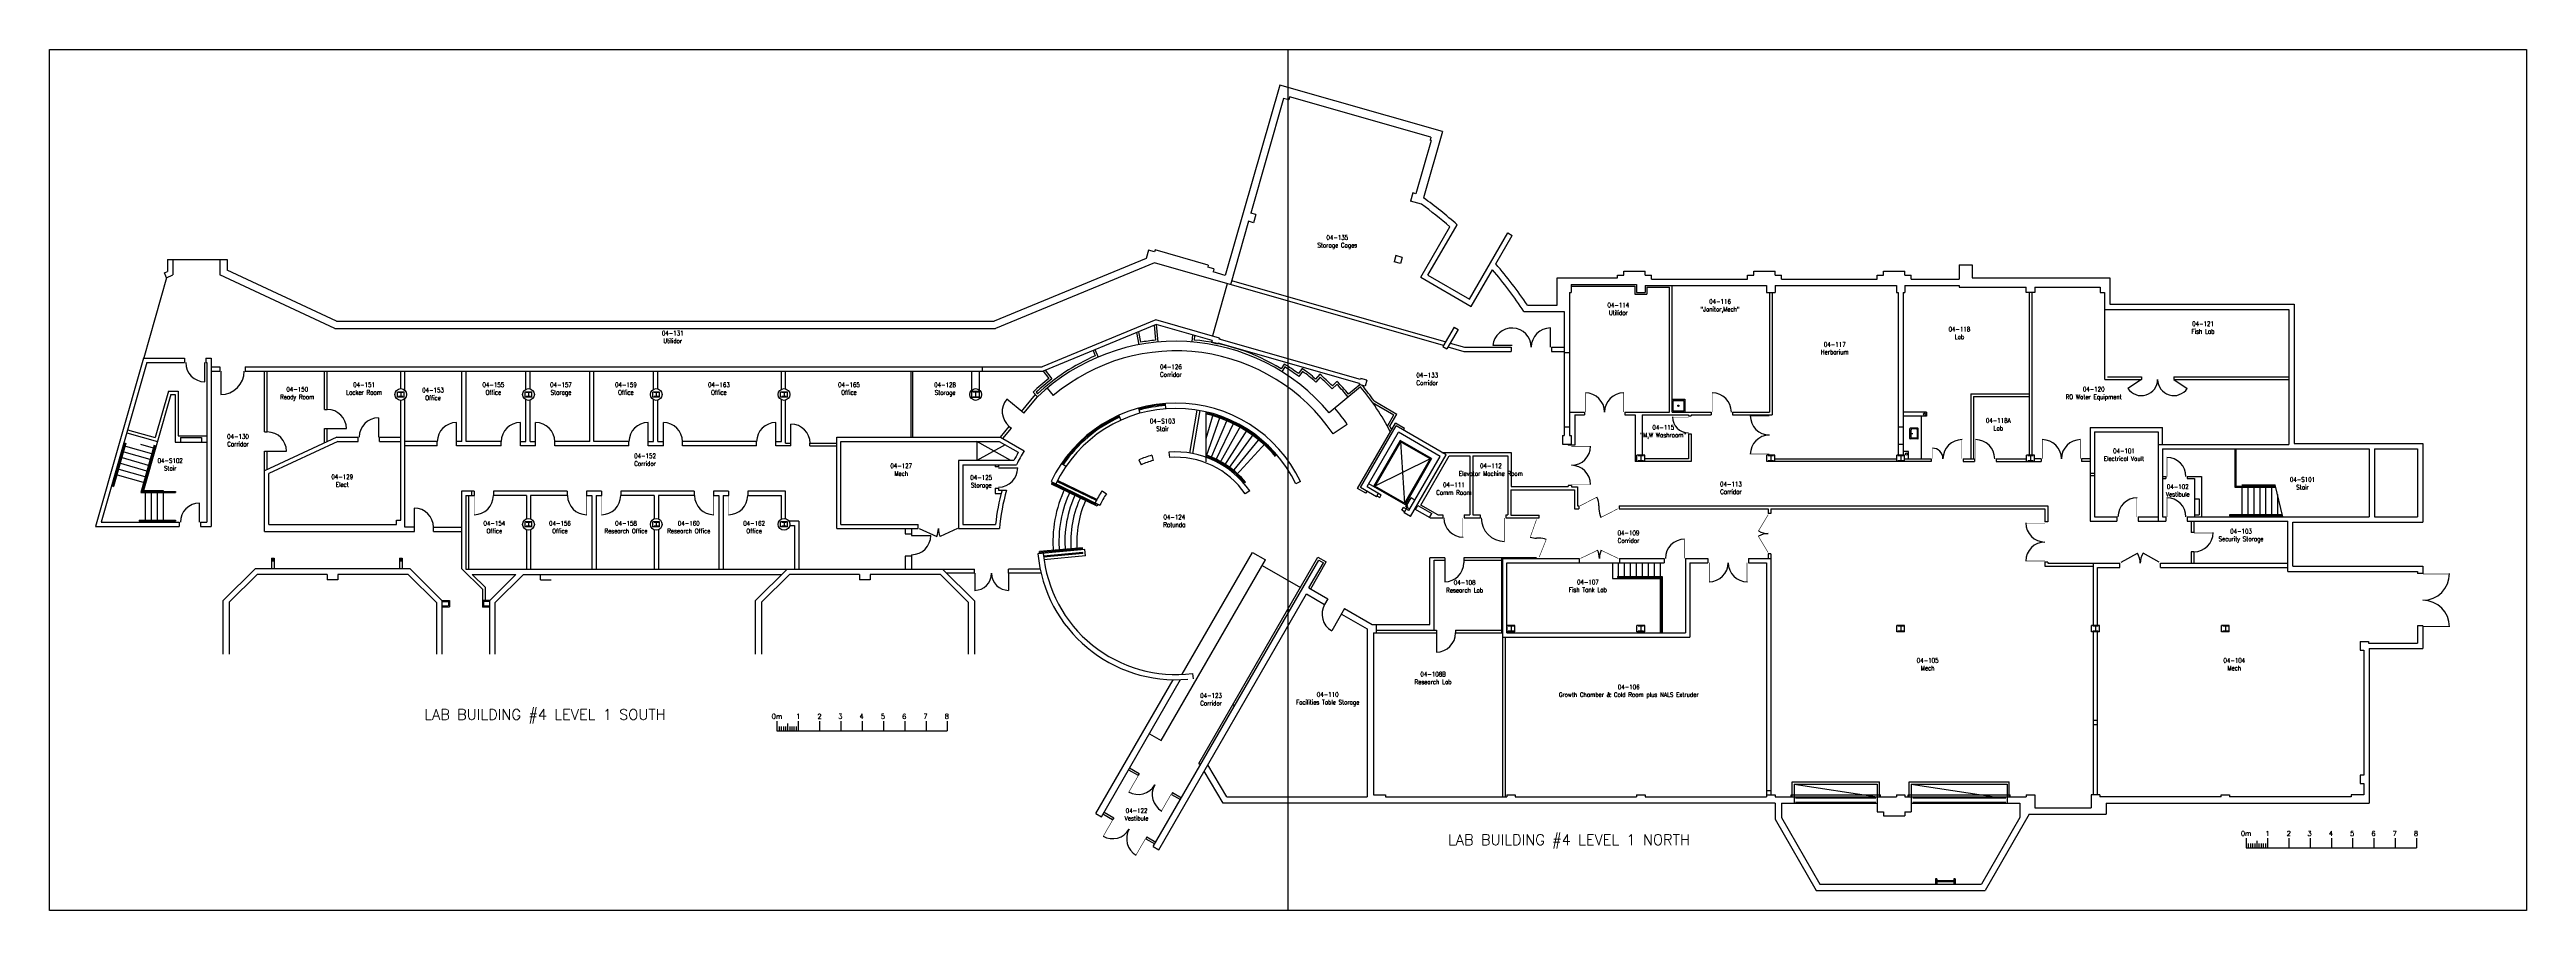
# Model space of a CAD drawing. Extents: x 11182 to 734459, y -1391328 to 152085.
# Drawn here: x 80175 to 196499, y -151485 to -111038 of the extents above; entities that cross this region are included whole.
import ezdxf
from ezdxf.enums import TextEntityAlignment as Align

# ---------------------------------------------------------------- set-up
doc = ezdxf.new("R2010")
doc.units = 0
doc.header["$LTSCALE"] = 500
doc.header["$MEASUREMENT"] = 0
doc.layers.get('0').update_dxf_attribs({"linetype": 'CONTINUOUS'})
doc.layers.add('0_Defpoints', color=106, linetype='CONTINUOUS', plot=False)
for name, color, linetype in [('0_room_data', 7, 'CONTINUOUS'), ('0_text', 7, 'CONTINUOUS'), ('1_Wall_Exist', 251, 'CONTINUOUS'), ('3_Text', 7, 'CONTINUOUS')]:
    doc.layers.add(name, color=color, linetype=linetype)
doc.styles.add('1_200', font='simplex.shx', dxfattribs={"width": 0.75, "height": 460})
doc.styles.get("Standard").update_dxf_attribs({"font": 'ROMANS', "height": 200})

# ---------------------------------------------------------------- blocks, each defined once
blk = doc.blocks.new('room_data')
at = {"layer": '3_Text', "style": '1_200', "width": 0.75}
for tag, p in [('ROOMNUM', (0, 0)), ('ROOMUSE', (0, -575))]:
    blk.add_attdef(tag, text='', height=345, dxfattribs=at).set_placement(p, align=Align.MIDDLE_CENTER)

msp = doc.modelspace()

# ---------------------------------------------------------------- linework, layer by layer
for p, q in [((114337, -142592), (114337, -143038)), ((114337, -143038), (122337, -143038)), ((114437, -142838), (114437, -143038)), ((114537, -142838), (114537, -143038)), ((114637, -142838), (114637, -143038)), ((114737, -142838), (114737, -143038)), ((114837, -142706), (114837, -143038)), ((114937, -142838), (114937, -143038)), ((115037, -142838), (115037, -143038)), ((115137, -142838), (115137, -143038)), ((115237, -142838), (115237, -143038)), ((115337, -142592), (115337, -143038)), ((116337, -142592), (116337, -143038)), ((117337, -142592), (117337, -143038)), ((118337, -142592), (118337, -143038)), ((119337, -142592), (119337, -143038)), ((120337, -142592), (120337, -143038)), ((121337, -142592), (121337, -143038)), ((122337, -142592), (122337, -143038)), ((183337, -148092), (183337, -148538)), ((183337, -148538), (191337, -148538)), ((183437, -148338), (183437, -148538)), ((183537, -148338), (183537, -148538)), ((183637, -148338), (183637, -148538)), ((183737, -148338), (183737, -148538)), ((183837, -148206), (183837, -148538)), ((183937, -148338), (183937, -148538)), ((184037, -148338), (184037, -148538)), ((184137, -148338), (184137, -148538)), ((184237, -148338), (184237, -148538)), ((184337, -148092), (184337, -148538)), ((185337, -148092), (185337, -148538)), ((186337, -148092), (186337, -148538)), ((187337, -148092), (187337, -148538)), ((188337, -148092), (188337, -148538)), ((189337, -148092), (189337, -148538)), ((190337, -148092), (190337, -148538)), ((191337, -148092), (191337, -148538))]:
    msp.add_line(p, q)
at = {"layer": '0_Defpoints'}
msp.add_line((80175, -111038), (196499, -111038), dxfattribs=at)
for points in [[(196499, -151485), (80175, -151485), (80175, -111038)], [(138337, -111038), (138337, -151485)], [(196499, -111038), (196499, -151485)]]:
    msp.add_lwpolyline(points, dxfattribs=at)
at = {"layer": '1_Wall_Exist'}
for p, q in [((137948, -112711), (135391, -121653)), ((145592, -114896), (137948, -112711)), ((138133, -113336), (136594, -118720)), ((138373, -113405), (138133, -113336)), ((138415, -113260), (138373, -113405)), ((145049, -115157), (138415, -113260)), ((145592, -114896), (144702, -118006)), ((145049, -115157), (145008, -115301)), ((145056, -115315), (144341, -117815)), ((145056, -115315), (145008, -115301)), ((144197, -117774), (144087, -118158)), ((144604, -118306), (144087, -118158)), ((144341, -117815), (144197, -117774)), ((136484, -119105), (135632, -122085)), ((136724, -119173), (136484, -119105)), ((136834, -118789), (136594, -118720)), ((136834, -118789), (136724, -119173)), ((144568, -121734), (145935, -119367)), ((144910, -121643), (146280, -119270)), ((146855, -122766), (148655, -119648)), ((148099, -121111), (148872, -119773)), ((148655, -119648), (148872, -119773)), ((85719, -120899), (85719, -121463)), ((85719, -120899), (88519, -120899)), ((85969, -120899), (85969, -121622)), ((88169, -120899), (88169, -121622)), ((88519, -120899), (88519, -121399)), ((131669, -120848), (124533, -123795)), ((131779, -120464), (131669, -120848)), ((132068, -120546), (131779, -120464)), ((132095, -120450), (132068, -120546)), ((134595, -121165), (132095, -120450)), ((143407, -120720), (143324, -121008)), ((143695, -120802), (143407, -120720)), ((143695, -120802), (143613, -121091)), ((85675, -121759), (84601, -125515)), ((85569, -121532), (85719, -121463)), ((85675, -121759), (85569, -121532)), ((85675, -121759), (85969, -121622)), ((93580, -124145), (88169, -121622)), ((93658, -123795), (88519, -121399)), ((132062, -121065), (124603, -124145)), ((145641, -124947), (132062, -121065)), ((134595, -121165), (134567, -121261)), ((134856, -121343), (134567, -121261)), ((135488, -122044), (134787, -124496)), ((134856, -121343), (134815, -121488)), ((135391, -121653), (134815, -121488)), ((135687, -121893), (145744, -124768)), ((143613, -121091), (143324, -121008)), ((144568, -121734), (146947, -123107)), ((144910, -121643), (146855, -122766)), ((146947, -123107), (147940, -121386)), ((150985, -121770), (153810, -121770)), ((150985, -123045), (150985, -121770)), ((151635, -122070), (151635, -122445)), ((151635, -122070), (154710, -122070)), ((153810, -121645), (154110, -121645)), ((153810, -121770), (153810, -121645)), ((154110, -121445), (155110, -121445)), ((154110, -121645), (154110, -121445)), ((154710, -122070), (154710, -122445)), ((155110, -121645), (155110, -121445)), ((155110, -121645), (155410, -121645)), ((155110, -122120), (160810, -122120)), ((155110, -122120), (155110, -122445)), ((155410, -121820), (155410, -121645)), ((155410, -121820), (159910, -121820)), ((156372, -128071), (156372, -122120)), ((159910, -121820), (159910, -121645)), ((159910, -121645), (160210, -121645)), ((160210, -121645), (160210, -121445)), ((160210, -121445), (161210, -121445)), ((160810, -122120), (160810, -122445)), ((161210, -121645), (161210, -121445)), ((161210, -121645), (161510, -121645)), ((161210, -122120), (161210, -122445)), ((161210, -122120), (166910, -122120)), ((161510, -121820), (161510, -121645)), ((161510, -121820), (166010, -121820)), ((166010, -121820), (166010, -121645)), ((166010, -121645), (166310, -121645)), ((166310, -121645), (166310, -121445)), ((166310, -121445), (167310, -121445)), ((166910, -122120), (166910, -122445)), ((167310, -121645), (167310, -121445)), ((167310, -121645), (167610, -121645)), ((167310, -122120), (169860, -122120)), ((167310, -122120), (167310, -122445)), ((167610, -121820), (167610, -121645)), ((167610, -121820), (169860, -121820)), ((169860, -121145), (170460, -121145)), ((169860, -121145), (169860, -121820)), ((169860, -122120), (169860, -122195)), ((170460, -121145), (170460, -121770)), ((170460, -121770), (176935, -121770)), ((176935, -121770), (176935, -122995)), ((149579, -123045), (150985, -123045)), ((151560, -122445), (151635, -122445)), ((151560, -122445), (151560, -129170)), ((151635, -122150), (154630, -122150)), ((154630, -122150), (154630, -122525)), ((154630, -122525), (155190, -122525)), ((154710, -122445), (155110, -122445)), ((155190, -122200), (156248, -122200)), ((155190, -122200), (155190, -122525)), ((156248, -128071), (156248, -122200)), ((160810, -122445), (161210, -122445)), ((160948, -122445), (160948, -128071)), ((161072, -122445), (161072, -128195)), ((166910, -122445), (166985, -122445)), ((166985, -122445), (166985, -130102)), ((167235, -122445), (167310, -122445)), ((167235, -122445), (167235, -130102)), ((169860, -122195), (173010, -122195)), ((173010, -122445), (173010, -122195)), ((173410, -122445), (173010, -122445)), ((173148, -122445), (173148, -130102)), ((173272, -122445), (173272, -130102)), ((173410, -122195), (176485, -122195)), ((173410, -122195), (173410, -122445)), ((176485, -122195), (176485, -122445)), ((176485, -122445), (176685, -122445)), ((176685, -122445), (176685, -123245)), ((176685, -123245), (185335, -123245)), ((176699, -126535), (176699, -123245)), ((176935, -122995), (185585, -122995)), ((185335, -123245), (185335, -129595)), ((185585, -122995), (185585, -129545)), ((93580, -124145), (124603, -124145)), ((93658, -123795), (124533, -123795)), ((132137, -123739), (126794, -125945)), ((132149, -123950), (126833, -126145)), ((131225, -124332), (131333, -124907)), ((131319, -124293), (131413, -124791)), ((132052, -123990), (132116, -124693)), ((135123, -124592), (132137, -123739)), ((132149, -123950), (132224, -124783)), ((134780, -124702), (132149, -123950)), ((133852, -124437), (133824, -124776)), ((133950, -124465), (133932, -124685)), ((146139, -124084), (145614, -124994)), ((146322, -124190), (145797, -125099)), ((146139, -124084), (146322, -124190)), ((149418, -123345), (151310, -123345)), ((150660, -125020), (150660, -124120)), ((151310, -123345), (151310, -129170)), ((84593, -125545), (82333, -133449)), ((84593, -125545), (86518, -125545)), ((86518, -125545), (86518, -125745)), ((87518, -125545), (87768, -125545)), ((87518, -125545), (87518, -125745)), ((87768, -125545), (87768, -133449)), ((129180, -125177), (129287, -125430)), ((129272, -125138), (129418, -125483)), ((134780, -124702), (134752, -124798)), ((135041, -124881), (134752, -124798)), ((135054, -124832), (135041, -124881)), ((141689, -126729), (135054, -124832)), ((135123, -124592), (135109, -124640)), ((141744, -126537), (135109, -124640)), ((145614, -124994), (145797, -125099)), ((145850, -125006), (146597, -125220)), ((145953, -124828), (146625, -125020)), ((146597, -125220), (148810, -125220)), ((146625, -125020), (148810, -125020)), ((148866, -124948), (147966, -124948)), ((148810, -125020), (148810, -125220)), ((150710, -125020), (151310, -125020)), ((150710, -125020), (150710, -125220)), ((150710, -125220), (151310, -125220)), ((151301, -125270), (151560, -125270)), ((84744, -125745), (82598, -133249)), ((84744, -125745), (86518, -125745)), ((87455, -125745), (87455, -126645)), ((87518, -125745), (87568, -125745)), ((87568, -125745), (87568, -133249)), ((87768, -125945), (88168, -125945)), ((87768, -126145), (88168, -126145)), ((88168, -125945), (88168, -126145)), ((88218, -126145), (88218, -127245)), ((89368, -125945), (126794, -125945)), ((89368, -125945), (89368, -126145)), ((89368, -126145), (126833, -126145)), ((90268, -129005), (90268, -126145)), ((90403, -129005), (90403, -126145)), ((93083, -127945), (93083, -126145)), ((93218, -127945), (93218, -126145)), ((96668, -126970), (96668, -126145)), ((96868, -127056), (96868, -126145)), ((99543, -129460), (99543, -126145)), ((99743, -129460), (99743, -126145)), ((102543, -127000), (102543, -126145)), ((102743, -126981), (102743, -126145)), ((105543, -129460), (105543, -126145)), ((105743, -129460), (105743, -126145)), ((108543, -127000), (108543, -126145)), ((108743, -126981), (108743, -126145)), ((114543, -127000), (114543, -126145)), ((114743, -126981), (114743, -126145)), ((120628, -126145), (120628, -129245)), ((120708, -126145), (120708, -129245)), ((123484, -127388), (123484, -126145)), ((123852, -127388), (123852, -126145)), ((123968, -125945), (123968, -126145)), ((126833, -126145), (127105, -126494)), ((126929, -126106), (127246, -126512)), ((138156, -125813), (138017, -126036)), ((138189, -125950), (138049, -126173)), ((139004, -126019), (138825, -126260)), ((139025, -126159), (138846, -126399)), ((139832, -126294), (139634, -126519)), ((139841, -126434), (139643, -126660)), ((140634, -126773), (140419, -126983)), ((140635, -126632), (140420, -126842)), ((141703, -126785), (141180, -127223)), ((141689, -126729), (141675, -126777)), ((141963, -126860), (141675, -126777)), ((141757, -126489), (141744, -126537)), ((142046, -126571), (141757, -126489)), ((142046, -126571), (141963, -126860)), ((176699, -126535), (178413, -126535)), ((176816, -126417), (178413, -126417)), ((178413, -126535), (177779, -126957)), ((178413, -126417), (178413, -126535)), ((179937, -126417), (185335, -126417)), ((179937, -126417), (179937, -126535)), ((179937, -126535), (185335, -126535)), ((179937, -126535), (180572, -126957)), ((85875, -127245), (84587, -131749)), ((85760, -127093), (85139, -129267)), ((85760, -127093), (86220, -127093)), ((85875, -127245), (86068, -127245)), ((86068, -127245), (86068, -129485)), ((86220, -127093), (86220, -129185)), ((93083, -127945), (93218, -127945)), ((96827, -127127), (96509, -127127)), ((96509, -127363), (96509, -127127)), ((96827, -127363), (96509, -127363)), ((96770, -127143), (96566, -127143)), ((96770, -127153), (96566, -127153)), ((96770, -127337), (96566, -127337)), ((96770, -127347), (96566, -127347)), ((96668, -127143), (96668, -127347)), ((96668, -133145), (96668, -127520)), ((96827, -127363), (96827, -127127)), ((96868, -133483), (96868, -127434)), ((102509, -127363), (102509, -127127)), ((102827, -127127), (102509, -127127)), ((102827, -127363), (102509, -127363)), ((102543, -129460), (102543, -127490)), ((102770, -127143), (102566, -127143)), ((102770, -127153), (102566, -127153)), ((102770, -127337), (102566, -127337)), ((102770, -127347), (102566, -127347)), ((102668, -127143), (102668, -127347)), ((102743, -129460), (102743, -127510)), ((102827, -127363), (102827, -127127)), ((108827, -127127), (108509, -127127)), ((108509, -127363), (108509, -127127)), ((108827, -127363), (108509, -127363)), ((108543, -129460), (108543, -127490)), ((108770, -127143), (108566, -127143)), ((108770, -127153), (108566, -127153)), ((108770, -127337), (108566, -127337)), ((108770, -127347), (108566, -127347)), ((108668, -127143), (108668, -127347)), ((108743, -129460), (108743, -127510)), ((108827, -127363), (108827, -127127)), ((114827, -127127), (114509, -127127)), ((114509, -127363), (114509, -127127)), ((114827, -127363), (114509, -127363)), ((114543, -129460), (114543, -127490)), ((114770, -127143), (114566, -127143)), ((114770, -127153), (114566, -127153)), ((114770, -127337), (114566, -127337)), ((114770, -127347), (114566, -127347)), ((114668, -127143), (114668, -127347)), ((114743, -129535), (114743, -127510)), ((114827, -127363), (114827, -127127)), ((123852, -127102), (123484, -127102)), ((123852, -127388), (123484, -127388)), ((123795, -127118), (123541, -127118)), ((123795, -127128), (123541, -127128)), ((123795, -127362), (123541, -127362)), ((123795, -127372), (123541, -127372)), ((123668, -127118), (123668, -127372)), ((125931, -128128), (125126, -127463)), ((125827, -128042), (126481, -127251)), ((125931, -128128), (126574, -127349)), ((126367, -127132), (126574, -127349)), ((126509, -127135), (126578, -127208)), ((127026, -126944), (127315, -127289)), ((131318, -127885), (131385, -128126)), ((132572, -127664), (132591, -127913)), ((141742, -126883), (140276, -128111)), ((142311, -127622), (143312, -128199)), ((142380, -127546), (143448, -128163)), ((156372, -127471), (156972, -127471)), ((156422, -127521), (156922, -127521)), ((156422, -128021), (156422, -127521)), ((156922, -127521), (156922, -128021)), ((156972, -127471), (156972, -128071)), ((170403, -127214), (173148, -127214)), ((170403, -127214), (170403, -130264)), ((170533, -127344), (173148, -127344)), ((170533, -127344), (170533, -130264)), ((83801, -129043), (85243, -129455)), ((83843, -128897), (85139, -129267)), ((90268, -129005), (90403, -129005)), ((93083, -129518), (93083, -128845)), ((93083, -128845), (94118, -128845)), ((93218, -129455), (93218, -128845)), ((95618, -128345), (95618, -129245)), ((99286, -129660), (99286, -128560)), ((102286, -129660), (102286, -128560)), ((103001, -129660), (103001, -128560)), ((108286, -129660), (108286, -128560)), ((109001, -129660), (109001, -128560)), ((114283, -129660), (114283, -128560)), ((114993, -129660), (114993, -128635)), ((124833, -129247), (125248, -128744)), ((124952, -129315), (125352, -128830)), ((125248, -128744), (125352, -128830)), ((130385, -128225), (130488, -128452)), ((134054, -127973), (133706, -129994)), ((134203, -127999), (133855, -130020)), ((134477, -128056), (134472, -130400)), ((135158, -128255), (134473, -130187)), ((134820, -128146), (134474, -129330)), ((135489, -128383), (134695, -130273)), ((135813, -128530), (134912, -130372)), ((136127, -128695), (135124, -130483)), ((136432, -128877), (135328, -130605)), ((136725, -129077), (135526, -130739)), ((141121, -128649), (140460, -129100)), ((141604, -131656), (143378, -128584)), ((141743, -131619), (143416, -128721)), ((142060, -131571), (143533, -129020)), ((143003, -128733), (143312, -128199)), ((143118, -128735), (143448, -128163)), ((143815, -128836), (143378, -128584)), ((145763, -130076), (143416, -128721)), ((145490, -130150), (143533, -129020)), ((143765, -128922), (143815, -128836)), ((151310, -128770), (151560, -128770)), ((151560, -128071), (152254, -128071)), ((151814, -128195), (151814, -129620)), ((151814, -128195), (152254, -128195)), ((152254, -128071), (152254, -128195)), ((154154, -128071), (156248, -128071)), ((154154, -128071), (154154, -128195)), ((154154, -128195), (154648, -128195)), ((154648, -128195), (154648, -130388)), ((154972, -128195), (157148, -128195)), ((154972, -128195), (154972, -130102)), ((156372, -128071), (158210, -128071)), ((156922, -128021), (156422, -128021)), ((157148, -128195), (157148, -128245)), ((157148, -128245), (157272, -128245)), ((157148, -129095), (157148, -130264)), ((157148, -129095), (157272, -129095)), ((157272, -128195), (158210, -128195)), ((157272, -128195), (157272, -128245)), ((157272, -129095), (157272, -130388)), ((158210, -128071), (158210, -128195)), ((159210, -128071), (160948, -128071)), ((159210, -128071), (159210, -128195)), ((159210, -128195), (161072, -128195)), ((166985, -128770), (167235, -128770)), ((168327, -128072), (167235, -128072)), ((168327, -128256), (167235, -128256)), ((167535, -129312), (167535, -128852)), ((167915, -128832), (167555, -128832)), ((167600, -129267), (167600, -128897)), ((167850, -128862), (167635, -128862)), ((167645, -129082), (167685, -129082)), ((167665, -129102), (167665, -129062)), ((167905, -129247), (167905, -128917)), ((167935, -129312), (167935, -128852)), ((168085, -130264), (168085, -128256)), ((168327, -128072), (168327, -128256)), ((176010, -128795), (176010, -133195)), ((176010, -128795), (179410, -128795)), ((176210, -128995), (179210, -128995)), ((176210, -128995), (176210, -132995)), ((179210, -128995), (179210, -133195)), ((179410, -129595), (179410, -128795)), ((83717, -129517), (83134, -131555)), ((83765, -129531), (83183, -131569)), ((83477, -130176), (84919, -130589)), ((83554, -129907), (84996, -130319)), ((83631, -129638), (85073, -130050)), ((84453, -129582), (85150, -129781)), ((85090, -129628), (84455, -131849)), ((85138, -129642), (84521, -131799)), ((86068, -129485), (87568, -129485)), ((86220, -129185), (87568, -129185)), ((86330, -129260), (86330, -129485)), ((86330, -129260), (87306, -129260)), ((87306, -129260), (87306, -129485)), ((93668, -129245), (90268, -130831)), ((90268, -130831), (90268, -129905)), ((90268, -129905), (91303, -129905)), ((90403, -130768), (90403, -129905)), ((93712, -129445), (90468, -130958)), ((93668, -129245), (94668, -129245)), ((93712, -129445), (94668, -129445)), ((94668, -129445), (94668, -129245)), ((95668, -129245), (96668, -129245)), ((95668, -129445), (95668, -129245)), ((95668, -129445), (96668, -129445)), ((98386, -129460), (96868, -129460)), ((98386, -129660), (96868, -129660)), ((98386, -129660), (98386, -129460)), ((99543, -129460), (99286, -129460)), ((101386, -129660), (99286, -129660)), ((101386, -129460), (99743, -129460)), ((101386, -129660), (101386, -129460)), ((102286, -129460), (102543, -129460)), ((103001, -129660), (102286, -129660)), ((102743, -129460), (103001, -129460)), ((105543, -129460), (103901, -129460)), ((103901, -129660), (103901, -129460)), ((107386, -129660), (103901, -129660)), ((107386, -129460), (105743, -129460)), ((107386, -129660), (107386, -129460)), ((108286, -129460), (108543, -129460)), ((109001, -129660), (108286, -129660)), ((108743, -129460), (109001, -129460)), ((113383, -129460), (109901, -129460)), ((109901, -129660), (109901, -129460)), ((113383, -129660), (109901, -129660)), ((113383, -129660), (113383, -129460)), ((114270, -129460), (114543, -129460)), ((114993, -129660), (114283, -129660)), ((114743, -129535), (114993, -129535)), ((115880, -129660), (115880, -129535)), ((115880, -129535), (117143, -129535)), ((115880, -129660), (117143, -129660)), ((117143, -129245), (124831, -129245)), ((117143, -133545), (117143, -129245)), ((117343, -129445), (124778, -129445)), ((117343, -133345), (117343, -129445)), ((123718, -129445), (123718, -130345)), ((125318, -130345), (123718, -129445)), ((125057, -129607), (123718, -130345)), ((124778, -129445), (125670, -129960)), ((124831, -129245), (125943, -129887)), ((131937, -130100), (132004, -130341)), ((132748, -129957), (132767, -130207)), ((137007, -129293), (135715, -130884)), ((137277, -129524), (135896, -131040)), ((137497, -129806), (137461, -129841)), ((143602, -129401), (142352, -131566)), ((143620, -129469), (142420, -131548)), ((145019, -130266), (142420, -131548)), ((145083, -130256), (143602, -129401)), ((145015, -130274), (143620, -129469)), ((143620, -129469), (143815, -132353)), ((145015, -130274), (143815, -132353)), ((145083, -130256), (143833, -132421)), ((144017, -132701), (145490, -130150)), ((144090, -132974), (145763, -130076)), ((144570, -132443), (145911, -130120)), ((145569, -129964), (148820, -129964)), ((145911, -130120), (146876, -130120)), ((146876, -130120), (146876, -132905)), ((147016, -130120), (148664, -130120)), ((147016, -130120), (147016, -132905)), ((148664, -130120), (148664, -132905)), ((148820, -129964), (148820, -131570)), ((151230, -129170), (151230, -129570)), ((151230, -129170), (151310, -129170)), ((151230, -129570), (151630, -129570)), ((151490, -129570), (151490, -129620)), ((151814, -129620), (151490, -129620)), ((151560, -129170), (151630, -129170)), ((151630, -129170), (151630, -129570)), ((155094, -130102), (154726, -130102)), ((154726, -130388), (154726, -130102)), ((155037, -130118), (154783, -130118)), ((155037, -130128), (154783, -130128)), ((154910, -130118), (154910, -130372)), ((155094, -130388), (155094, -130102)), ((157148, -130264), (155094, -130264)), ((160826, -130388), (160826, -130102)), ((161194, -130102), (160826, -130102)), ((161137, -130118), (160883, -130118)), ((161137, -130128), (160883, -130128)), ((161010, -130118), (161010, -130372)), ((161194, -130388), (161194, -130102)), ((161194, -130264), (166926, -130264)), ((166926, -130388), (166926, -130102)), ((167294, -130102), (166926, -130102)), ((167237, -130118), (166983, -130118)), ((167237, -130128), (166983, -130128)), ((166985, -129570), (167235, -129570)), ((167110, -130118), (167110, -130372)), ((167478, -129918), (167235, -129918)), ((167294, -130388), (167294, -130102)), ((167294, -130264), (168548, -130264)), ((167478, -130264), (167478, -129918)), ((167915, -129332), (167555, -129332)), ((167850, -129302), (167635, -129302)), ((168548, -130264), (168548, -130388)), ((170048, -130264), (170048, -130388)), ((170048, -130264), (170581, -130264)), ((170581, -130264), (170581, -130388)), ((171588, -130264), (173026, -130264)), ((171588, -130264), (171588, -130388)), ((173026, -130388), (173026, -130102)), ((173394, -130102), (173026, -130102)), ((173337, -130118), (173083, -130118)), ((173337, -130128), (173083, -130128)), ((173210, -130118), (173210, -130372)), ((173394, -130388), (173394, -130102)), ((173710, -130264), (173394, -130264)), ((173710, -130264), (173710, -130388)), ((175610, -130264), (175610, -130388)), ((176010, -130264), (175610, -130264)), ((179210, -129595), (185335, -129595)), ((179410, -129795), (179410, -132995)), ((179410, -129795), (189110, -129795)), ((182800, -129795), (182800, -131595)), ((182850, -129795), (182850, -131595)), ((185585, -129545), (191635, -129545)), ((189110, -129795), (189110, -132995)), ((189360, -129795), (191385, -129795)), ((189360, -129795), (189360, -132995)), ((191385, -129795), (191385, -132995)), ((191635, -129545), (191635, -133245)), ((83217, -131267), (83265, -131281)), ((83246, -130984), (84688, -131396)), ((83323, -130715), (84765, -131127)), ((83400, -130446), (84842, -130858)), ((90268, -133683), (90268, -130831)), ((90468, -133345), (90468, -130958)), ((125465, -130345), (122868, -130345)), ((122868, -130345), (122868, -133545)), ((123068, -130545), (123068, -133345)), ((123068, -130545), (125590, -130545)), ((124592, -130545), (124592, -130645)), ((124744, -130645), (124592, -130645)), ((124744, -130545), (124744, -130645)), ((124744, -130695), (125644, -130695)), ((127207, -131334), (129507, -132437)), ((129350, -132417), (127299, -131434)), ((129337, -132217), (127488, -131330)), ((129360, -132173), (127511, -131286)), ((127704, -130475), (127910, -130616)), ((131335, -130320), (131438, -130547)), ((136139, -131136), (136104, -131171)), ((136342, -131357), (136304, -131390)), ((138929, -131334), (138704, -131442)), ((143962, -132496), (142135, -131441)), ((157272, -130388), (154648, -130388)), ((155037, -130362), (154783, -130362)), ((155037, -130372), (154783, -130372)), ((168548, -130388), (160826, -130388)), ((161137, -130362), (160883, -130362)), ((161137, -130372), (160883, -130372)), ((167237, -130362), (166983, -130362)), ((167237, -130372), (166983, -130372)), ((170048, -130388), (170581, -130388)), ((171588, -130388), (173710, -130388)), ((173337, -130362), (173083, -130362)), ((173337, -130372), (173083, -130372)), ((176010, -130388), (175610, -130388)), ((176010, -130945), (176210, -130945)), ((176010, -131045), (176210, -131045)), ((179410, -131103), (179560, -131103)), ((179410, -131195), (179560, -131195)), ((179560, -131103), (179560, -131195)), ((180560, -131103), (181235, -131103)), ((180560, -131103), (180560, -131195)), ((180560, -131195), (180910, -131195)), ((180910, -131195), (180910, -132995)), ((181235, -131103), (181235, -132995)), ((83134, -131555), (83183, -131569)), ((84455, -131849), (86088, -131849)), ((84521, -131799), (86088, -131799)), ((84587, -131749), (85508, -131749)), ((84668, -131749), (84668, -133249)), ((84948, -131749), (84948, -133249)), ((85228, -131749), (85228, -133249)), ((85508, -131749), (85508, -133249)), ((85788, -131799), (85788, -131849)), ((86088, -131799), (86088, -131849)), ((87218, -133249), (87218, -132349)), ((97318, -133683), (97318, -132583)), ((100118, -131790), (99526, -131790)), ((99526, -131790), (99526, -135417)), ((99726, -131990), (99726, -135445)), ((99726, -131990), (100118, -131990)), ((99848, -131990), (99848, -135445)), ((99996, -131790), (99996, -131990)), ((100118, -131790), (100118, -131990)), ((104488, -131790), (101018, -131790)), ((101018, -131790), (101018, -131990)), ((102568, -131990), (101032, -131990)), ((102568, -131990), (102568, -133089)), ((104502, -131990), (102768, -131990)), ((102768, -131990), (102768, -133089)), ((104488, -131790), (104488, -131990)), ((106098, -131790), (105388, -131790)), ((105388, -131790), (105388, -131990)), ((105388, -131990), (105643, -131990)), ((105643, -131990), (105643, -135445)), ((105843, -131990), (106098, -131990)), ((105843, -131990), (105843, -135445)), ((106098, -131790), (106098, -131990)), ((110453, -131790), (106998, -131790)), ((106998, -131790), (106998, -131990)), ((108568, -131990), (106998, -131990)), ((108568, -131990), (108568, -133089)), ((110453, -131990), (108768, -131990)), ((108768, -131990), (108768, -133089)), ((110453, -131790), (110453, -131990)), ((112063, -131790), (111353, -131790)), ((111353, -131790), (111353, -131990)), ((111353, -131990), (111608, -131990)), ((111608, -131990), (111608, -135445)), ((111808, -131990), (112063, -131990)), ((111808, -131990), (111808, -135445)), ((112063, -131790), (112063, -131990)), ((114743, -131790), (112963, -131790)), ((112963, -131790), (112963, -131990)), ((112963, -131990), (114543, -131990)), ((114543, -133100), (114543, -131990)), ((114743, -133081), (114743, -131790)), ((124592, -131645), (124592, -131897)), ((124592, -131645), (124744, -131645)), ((124592, -131897), (124871, -131897)), ((124744, -131645), (124744, -131745)), ((124744, -131745), (125123, -131745)), ((129373, -132484), (127232, -131457)), ((127673, -131613), (127651, -131658)), ((129371, -132372), (129350, -132417)), ((129416, -132394), (129373, -132484)), ((129602, -131774), (129808, -131915)), ((136537, -131777), (136331, -131918)), ((141997, -131883), (141604, -131656)), ((142488, -132049), (141743, -131619)), ((141997, -131883), (142048, -131795)), ((142060, -131571), (142718, -131951)), ((143815, -132353), (142420, -131548)), ((142488, -132049), (142588, -131876)), ((142513, -132006), (142643, -132081)), ((142643, -132081), (142718, -131951)), ((143682, -132681), (143757, -132551)), ((144017, -132701), (143757, -132551)), ((143787, -132799), (143962, -132496)), ((143874, -132522), (144114, -132106)), ((144069, -132635), (143874, -132522)), ((144309, -132219), (144114, -132106)), ((144327, -132649), (144440, -132454)), ((144440, -132454), (145089, -132829)), ((145371, -132905), (144570, -132443)), ((148804, -131726), (148804, -132921)), ((148804, -131726), (151798, -131726)), ((148820, -131570), (151490, -131570)), ((151490, -131521), (151490, -131570)), ((151646, -131521), (151490, -131521)), ((151646, -131521), (151646, -131586)), ((151646, -131586), (151938, -131586)), ((151798, -131726), (151798, -132615)), ((151938, -131586), (151938, -132475)), ((151938, -132475), (151988, -132475)), ((151988, -132475), (151988, -132615)), ((152938, -132475), (152938, -132615)), ((153888, -132475), (153888, -132615)), ((153888, -132475), (174026, -132475)), ((174026, -132475), (174026, -133225)), ((180910, -132145), (181135, -132145)), ((181135, -132145), (181135, -132895)), ((182800, -131595), (184721, -131595)), ((182850, -131545), (184709, -131545)), ((183130, -131495), (184698, -131495)), ((183130, -131545), (183130, -132995)), ((183410, -131545), (183410, -132995)), ((183690, -131545), (183690, -132995)), ((183970, -131545), (183970, -132995)), ((184250, -131545), (184250, -132995)), ((184530, -131545), (184530, -132995)), ((185050, -132995), (184698, -131495)), ((184810, -131939), (184810, -132995)), ((82333, -133449), (86268, -133449)), ((82598, -133249), (86268, -133249)), ((84388, -133149), (84388, -133199)), ((84388, -133149), (86088, -133149)), ((84388, -133199), (86088, -133199)), ((85788, -133149), (85788, -133199)), ((86088, -133149), (86088, -133199)), ((86268, -133249), (86268, -133449)), ((87268, -133249), (87568, -133249)), ((87268, -133249), (87268, -133449)), ((87268, -133449), (87768, -133449)), ((90268, -133683), (97318, -133683)), ((90468, -133345), (96468, -133345)), ((96468, -133345), (96468, -133145)), ((96468, -133145), (96668, -133145)), ((97318, -133483), (96868, -133483)), ((98205, -133683), (98205, -133483)), ((98205, -133483), (99526, -133483)), ((98205, -133683), (99526, -133683)), ((102827, -133227), (102509, -133227)), ((102509, -133463), (102509, -133227)), ((102827, -133463), (102509, -133463)), ((102770, -133243), (102566, -133243)), ((102770, -133253), (102566, -133253)), ((102770, -133437), (102566, -133437)), ((102770, -133447), (102566, -133447)), ((102568, -133601), (102568, -135445)), ((102668, -133243), (102668, -133447)), ((102768, -133601), (102768, -135445)), ((102827, -133463), (102827, -133227)), ((108509, -133463), (108509, -133227)), ((108827, -133227), (108509, -133227)), ((108827, -133463), (108509, -133463)), ((108770, -133243), (108566, -133243)), ((108770, -133253), (108566, -133253)), ((108770, -133437), (108566, -133437)), ((108770, -133447), (108566, -133447)), ((108568, -133601), (108568, -135445)), ((108668, -133243), (108668, -133447)), ((108768, -133601), (108768, -135445)), ((108827, -133463), (108827, -133227)), ((114509, -133463), (114509, -133227)), ((114827, -133227), (114509, -133227)), ((114827, -133463), (114509, -133463)), ((114770, -133243), (114566, -133243)), ((114770, -133253), (114566, -133253)), ((114770, -133437), (114566, -133437)), ((114770, -133447), (114566, -133447)), ((114668, -133243), (114668, -133447)), ((114827, -133463), (114827, -133227)), ((115362, -133200), (114902, -133200)), ((114938, -133400), (115162, -133400)), ((115162, -133400), (115162, -135445)), ((115362, -133200), (115362, -135445)), ((117143, -133545), (120968, -133545)), ((117343, -133345), (120968, -133345)), ((120362, -133545), (120362, -133795)), ((120662, -133545), (120662, -133870)), ((120968, -133545), (120968, -133345)), ((121020, -133540), (121840, -133912)), ((122816, -133540), (121997, -133912)), ((122868, -133545), (124790, -133545)), ((123068, -133345), (124606, -133345)), ((143812, -132756), (143682, -132681)), ((144090, -132974), (143787, -132799)), ((145014, -133045), (144290, -132628)), ((144977, -133024), (145089, -132829)), ((145014, -133045), (145610, -133045)), ((145371, -132905), (145610, -132905)), ((145610, -132905), (145610, -133045)), ((146610, -132905), (146876, -132905)), ((146610, -132905), (146610, -133045)), ((146610, -133045), (147360, -133045)), ((147016, -132905), (147360, -132905)), ((147360, -132905), (147360, -133045)), ((148560, -132905), (148664, -132905)), ((148560, -132905), (148560, -133045)), ((148560, -133045), (150134, -133045)), ((148804, -132921), (150134, -132921)), ((150134, -133045), (150134, -132921)), ((151798, -132615), (151988, -132615)), ((153888, -132615), (160886, -132615)), ((160886, -132615), (160886, -132830)), ((161010, -132830), (160886, -132830)), ((161010, -132615), (173886, -132615)), ((161010, -132615), (161010, -132830)), ((173886, -132615), (173886, -133225)), ((174026, -133225), (173886, -133225)), ((176010, -133195), (177266, -133195)), ((176210, -132995), (177266, -132995)), ((177266, -132995), (177266, -133195)), ((178266, -132995), (179210, -132995)), ((178266, -132995), (178266, -133195)), ((178266, -133195), (179560, -133195)), ((179410, -132995), (179560, -132995)), ((179560, -132995), (179560, -133195)), ((180560, -132995), (189110, -132995)), ((180560, -132995), (180560, -133195)), ((180560, -133195), (185285, -133195)), ((180758, -133195), (180758, -133735)), ((180883, -133735), (180758, -133735)), ((180883, -133195), (180883, -133735)), ((180910, -132895), (181135, -132895)), ((182550, -132895), (182550, -132945)), ((185026, -132895), (182550, -132895)), ((185039, -132945), (182550, -132945)), ((182850, -132895), (182850, -132945)), ((185285, -135560), (185285, -133195)), ((185535, -133245), (191635, -133245)), ((185535, -135310), (185535, -133245)), ((189360, -132995), (191385, -132995)), ((90604, -134931), (90732, -135059)), ((90732, -134931), (90604, -135059)), ((90604, -134931), (90732, -134931)), ((90604, -134931), (90604, -135417)), ((90604, -134931), (90732, -135059)), ((90732, -134931), (90604, -135059)), ((90604, -134931), (90604, -135417)), ((90732, -134931), (90732, -135417)), ((90732, -134931), (90732, -135417)), ((96604, -134931), (96732, -135059)), ((96732, -134931), (96604, -135059)), ((96604, -134931), (96732, -134931)), ((96604, -134931), (96604, -135417)), ((96732, -134931), (96732, -135417)), ((120362, -133795), (120662, -133795)), ((120362, -134845), (120362, -135445)), ((120662, -134845), (120362, -134845)), ((120662, -133870), (121562, -133870)), ((120662, -134770), (120662, -135445)), ((128793, -134532), (126595, -134731)), ((128684, -134441), (126660, -134624)), ((126669, -134724), (126660, -134624)), ((128639, -134496), (126715, -134670)), ((126719, -134719), (126715, -134670)), ((128704, -134665), (126856, -134832)), ((128709, -134715), (126862, -134882)), ((128820, -134831), (126878, -135006)), ((128643, -134545), (128639, -134496)), ((128693, -134541), (128684, -134441)), ((128709, -134715), (128704, -134665)), ((128820, -134831), (128793, -134532)), ((133366, -140388), (136669, -134666)), ((134142, -144580), (139743, -134880)), ((136669, -134666), (137276, -135016)), ((139743, -134880), (140136, -135107)), ((145005, -138045), (145005, -134923)), ((145695, -134923), (145005, -134923)), ((145695, -134923), (145695, -136045)), ((150010, -134923), (146595, -134923)), ((146595, -134923), (146595, -135145)), ((148372, -138445), (148372, -134923)), ((150134, -133995), (150010, -133995)), ((161010, -134730), (160886, -134730)), ((160886, -134730), (160886, -134945)), ((161010, -134730), (161010, -146045)), ((177473, -135125), (178226, -134703)), ((179246, -135125), (178493, -134703)), ((180758, -134635), (180758, -135175)), ((180883, -134635), (180758, -134635)), ((180883, -134635), (180883, -135175)), ((88318, -136945), (89847, -135417)), ((88618, -136999), (89922, -135695)), ((89847, -135417), (97094, -135417)), ((93218, -135695), (89922, -135695)), ((90604, -135059), (90732, -135059)), ((93218, -135695), (93218, -135945)), ((93718, -135945), (93218, -135945)), ((93718, -135695), (93718, -135945)), ((97025, -135695), (93718, -135695)), ((96604, -135059), (96732, -135059)), ((97025, -135695), (98351, -137021)), ((98598, -136915), (97094, -135417)), ((100503, -136382), (99526, -135417)), ((99726, -135445), (123618, -135445)), ((100025, -135695), (102073, -135695)), ((100656, -136318), (100025, -135695)), ((102073, -135695), (100851, -136917)), ((102426, -135695), (101101, -137021)), ((102426, -135695), (114568, -135695)), ((103226, -135945), (103226, -135695)), ((103226, -135945), (103726, -135945)), ((113318, -136945), (114818, -135445)), ((113618, -136999), (114922, -135695)), ((118218, -135695), (114922, -135695)), ((118218, -135695), (118218, -135945)), ((118718, -135945), (118218, -135945)), ((122015, -135695), (118718, -135695)), ((118718, -135695), (118718, -135945)), ((123318, -136999), (122015, -135695)), ((123618, -136945), (122118, -135445)), ((123618, -135645), (122318, -135645)), ((123618, -135645), (123618, -135445)), ((123630, -135645), (123630, -136445)), ((125206, -135645), (125206, -136445)), ((125218, -135645), (125218, -135445)), ((126699, -135445), (125218, -135445)), ((126744, -135645), (125218, -135645)), ((132006, -148485), (139780, -135020)), ((132376, -143503), (137276, -135016)), ((137126, -135275), (138917, -136310)), ((139314, -136328), (139997, -135145)), ((139402, -136379), (140136, -135107)), ((139780, -135020), (139997, -135145)), ((145205, -138321), (145205, -135034)), ((145205, -135034), (145695, -135034)), ((146595, -135034), (148372, -135034)), ((148410, -134945), (148410, -146145)), ((148410, -134945), (152010, -134945)), ((148610, -138445), (148610, -135145)), ((148610, -135145), (156010, -135145)), ((152010, -134945), (152010, -135145)), ((153570, -135145), (153570, -135895)), ((153570, -135895), (155810, -135895)), ((153810, -135795), (153810, -135845)), ((153810, -135795), (155910, -135795)), ((153810, -135845), (155860, -135845)), ((153850, -135145), (153850, -135795)), ((153850, -135895), (153850, -135845)), ((153910, -134945), (153910, -135145)), ((153910, -134945), (156010, -134945)), ((154130, -135145), (154130, -135795)), ((154130, -135895), (154130, -135845)), ((154410, -135145), (154410, -135795)), ((154410, -135895), (154410, -135845)), ((154690, -135145), (154690, -135795)), ((154690, -135895), (154690, -135845)), ((154970, -135145), (154970, -135795)), ((154970, -135895), (154970, -135845)), ((155250, -135145), (155250, -135795)), ((155250, -135895), (155250, -135845)), ((155530, -135145), (155530, -135795)), ((155530, -135895), (155530, -135845)), ((155810, -135145), (155810, -135795)), ((155810, -135845), (155810, -138445)), ((155860, -135845), (155860, -138445)), ((155910, -135795), (155910, -138445)), ((156010, -134945), (156010, -135145)), ((157010, -134945), (158060, -134945)), ((157010, -134945), (157010, -138445)), ((157210, -135145), (158060, -135145)), ((157210, -135145), (157210, -138645)), ((158060, -134945), (158060, -135145)), ((159960, -134945), (161010, -134945)), ((159960, -134945), (159960, -135145)), ((159960, -135145), (160810, -135145)), ((160810, -135145), (160810, -146145)), ((173886, -135125), (173886, -135315)), ((174026, -135125), (173886, -135125)), ((173886, -135315), (176160, -135315)), ((174026, -135125), (174026, -135175)), ((174026, -135175), (177410, -135175)), ((176160, -138102), (176160, -135175)), ((176360, -138102), (176360, -135375)), ((176360, -135375), (177410, -135375)), ((177410, -135375), (177410, -135175)), ((179310, -135175), (185285, -135175)), ((179310, -135375), (179310, -135175)), ((179310, -135375), (185285, -135375)), ((185285, -135560), (191385, -135560)), ((185535, -135310), (191635, -135310)), ((191385, -135560), (191385, -135660)), ((191635, -135660), (191385, -135660)), ((191635, -135310), (191635, -135660)), ((88318, -136945), (88318, -139445)), ((88618, -136999), (88618, -139445)), ((98351, -137021), (98351, -139445)), ((98598, -136915), (98951, -136915)), ((98598, -136915), (98598, -139445)), ((98601, -136965), (98901, -136965)), ((98601, -137165), (98901, -137165)), ((98601, -137215), (98951, -137215)), ((98904, -136965), (98904, -137165)), ((98954, -136915), (98954, -137215)), ((100853, -136915), (100501, -136915)), ((100503, -136382), (100503, -137239)), ((100851, -137239), (100503, -137239)), ((100551, -136965), (100551, -137189)), ((100851, -136965), (100551, -136965)), ((100851, -137189), (100551, -137189)), ((100656, -136915), (100656, -136318)), ((100851, -139445), (100851, -136917)), ((101101, -139445), (101101, -137021)), ((113318, -136945), (113318, -139445)), ((113618, -136999), (113618, -139445)), ((123318, -136999), (123318, -139445)), ((123618, -136945), (123618, -139445)), ((132266, -148635), (139207, -136612)), ((139207, -136612), (140057, -137103)), ((139314, -136328), (140207, -136844)), ((140207, -136844), (140057, -137103)), ((138330, -137327), (138419, -137378)), ((140995, -137299), (140390, -138347)), ((140845, -137558), (142060, -138260)), ((140995, -137299), (142288, -138045)), ((142060, -138260), (142060, -146147)), ((142288, -138045), (145005, -138045)), ((142485, -138045), (142485, -138445)), ((142485, -138321), (145305, -138321)), ((145305, -138321), (145305, -139345)), ((146205, -138321), (146205, -138445)), ((146205, -138321), (148410, -138321)), ((148994, -138102), (148626, -138102)), ((148626, -138388), (148626, -138102)), ((148994, -138388), (148626, -138388)), ((148937, -138118), (148683, -138118)), ((148937, -138128), (148683, -138128)), ((148937, -138362), (148683, -138362)), ((148937, -138372), (148683, -138372)), ((148810, -138118), (148810, -138372)), ((148994, -138388), (148994, -138102)), ((154726, -138388), (154726, -138102)), ((155094, -138102), (154726, -138102)), ((155094, -138388), (154726, -138388)), ((155037, -138118), (154783, -138118)), ((155037, -138128), (154783, -138128)), ((155037, -138362), (154783, -138362)), ((155037, -138372), (154783, -138372)), ((154910, -138118), (154910, -138372)), ((155094, -138388), (155094, -138102)), ((167294, -138102), (166926, -138102)), ((166926, -138388), (166926, -138102)), ((167294, -138388), (166926, -138388)), ((167237, -138118), (166983, -138118)), ((167237, -138128), (166983, -138128)), ((167237, -138362), (166983, -138362)), ((167237, -138372), (166983, -138372)), ((167110, -138118), (167110, -138372)), ((167294, -138388), (167294, -138102)), ((176076, -138388), (176076, -138102)), ((176444, -138102), (176076, -138102)), ((176444, -138388), (176076, -138388)), ((176387, -138118), (176133, -138118)), ((176387, -138128), (176133, -138128)), ((176387, -138362), (176133, -138362)), ((176387, -138372), (176133, -138372)), ((176160, -146045), (176160, -138388)), ((176260, -138118), (176260, -138372)), ((176360, -146045), (176360, -138388)), ((176444, -138388), (176444, -138102)), ((182544, -138102), (182176, -138102)), ((182176, -138388), (182176, -138102)), ((182544, -138388), (182176, -138388)), ((182487, -138118), (182233, -138118)), ((182487, -138128), (182233, -138128)), ((182487, -138362), (182233, -138362)), ((182487, -138372), (182233, -138372)), ((182360, -138118), (182360, -138372)), ((182544, -138388), (182544, -138102)), ((191385, -138109), (191385, -138930)), ((191635, -138109), (191385, -138109)), ((191635, -138109), (191635, -139180)), ((142360, -138445), (142360, -146045)), ((142360, -138445), (145305, -138445)), ((146205, -138445), (148410, -138445)), ((148410, -138645), (157210, -138645)), ((148534, -138645), (148534, -146145)), ((148610, -138445), (157010, -138445)), ((188685, -138855), (188685, -139255)), ((188685, -138855), (189085, -138855)), ((188685, -139255), (188860, -139255)), ((188860, -139255), (188860, -145120)), ((189085, -138855), (189085, -138930)), ((189085, -138930), (191385, -138930)), ((189110, -139180), (189110, -146445)), ((189110, -139180), (191635, -139180)), ((129312, -146930), (132941, -140644)), ((129571, -147080), (133289, -140641)), ((133846, -140347), (133878, -140595)), ((135742, -141809), (135831, -141860)), ((176160, -142545), (176360, -142545)), ((176160, -142745), (176360, -142745)), ((131831, -143188), (132376, -143503)), ((130846, -144871), (131300, -145133)), ((130896, -144785), (131350, -145046)), ((131350, -145046), (131300, -145133)), ((134142, -144580), (134231, -144631)), ((135290, -146445), (134397, -144944)), ((135462, -146147), (134569, -144646)), ((188685, -145120), (188685, -145520)), ((188860, -145120), (188685, -145120)), ((132909, -145946), (132859, -146033)), ((132859, -146033), (133281, -146277)), ((132909, -145946), (133331, -146190)), ((161210, -146445), (135290, -146445)), ((135462, -146147), (142060, -146147)), ((142360, -146045), (142910, -146045)), ((142910, -146045), (142910, -146145)), ((142910, -146145), (148610, -146145)), ((148610, -146045), (148610, -146145)), ((148610, -146045), (149010, -146045)), ((149010, -146045), (149010, -146145)), ((149010, -146145), (154710, -146145)), ((154710, -146045), (155110, -146045)), ((154710, -146045), (154710, -146145)), ((155110, -146045), (155110, -146145)), ((155110, -146145), (160810, -146145)), ((160810, -145845), (161010, -145845)), ((160810, -146045), (161210, -146045)), ((161210, -146045), (161210, -146145)), ((161210, -146145), (166910, -146145)), ((161210, -146445), (161210, -147202)), ((161510, -146445), (161510, -147122)), ((161510, -146445), (166010, -146445)), ((161960, -146145), (161960, -146045)), ((161960, -146045), (166160, -146045)), ((162010, -146145), (162010, -145445)), ((162010, -145445), (166110, -145445)), ((162110, -145545), (166010, -146145)), ((162110, -145545), (166010, -145545)), ((162110, -145545), (162110, -146445)), ((162174, -146195), (165946, -146195)), ((162174, -146395), (165946, -146395)), ((166010, -145545), (166010, -146845)), ((166110, -146145), (166110, -145445)), ((166160, -146145), (166160, -146045)), ((166910, -146045), (167310, -146045)), ((166910, -146045), (166910, -146145)), ((167310, -146045), (167310, -146145)), ((167310, -146145), (173010, -146145)), ((167460, -146045), (172260, -146045)), ((167460, -146145), (167460, -146045)), ((167510, -145445), (172210, -145445)), ((167510, -146145), (167510, -145445)), ((167610, -145545), (171510, -146145)), ((167610, -145545), (172110, -145545)), ((167610, -145545), (167610, -146845)), ((167610, -146445), (172710, -146445)), ((167674, -146195), (172046, -146195)), ((167674, -146395), (172046, -146395)), ((172110, -145545), (172110, -146445)), ((172210, -146145), (172210, -145445)), ((172260, -146145), (172260, -146045)), ((172710, -146445), (172710, -147122)), ((173010, -146045), (173010, -146145)), ((173010, -146045), (173410, -146045)), ((173410, -146045), (173410, -146655)), ((176060, -146045), (176060, -146655)), ((176460, -146045), (176060, -146045)), ((176460, -146045), (176460, -146145)), ((182160, -146145), (176460, -146145)), ((176760, -146445), (176760, -146955)), ((176760, -146445), (189110, -146445)), ((182160, -146045), (182560, -146045)), ((182160, -146145), (182160, -146045)), ((182560, -146045), (182560, -146145)), ((188260, -146145), (182560, -146145)), ((188860, -146045), (188260, -146045)), ((188260, -146045), (188260, -146145)), ((188685, -145520), (188860, -145520)), ((188860, -145520), (188860, -146045)), ((129312, -146930), (129571, -147080)), ((129646, -146950), (130100, -147212)), ((129696, -146863), (130150, -147125)), ((130150, -147125), (130100, -147212)), ((161210, -147202), (163140, -150545)), ((161510, -147122), (163313, -150245)), ((166010, -146845), (166310, -146845)), ((166310, -146845), (166310, -147045)), ((166310, -147045), (167310, -147045)), ((167310, -146845), (167610, -146845)), ((167310, -146845), (167310, -147045)), ((172710, -147122), (170907, -150245)), ((173152, -146955), (171080, -150545)), ((173152, -146955), (176760, -146955)), ((173410, -146655), (176060, -146655)), ((131709, -148025), (131659, -148112)), ((131659, -148112), (132081, -148355)), ((131709, -148025), (132131, -148269)), ((132006, -148485), (132266, -148635)), ((168813, -149995), (168749, -149995)), ((168749, -149995), (168749, -150245)), ((168813, -149995), (168813, -150245)), ((169613, -149995), (169613, -150245)), ((169677, -149995), (169613, -149995)), ((169677, -149995), (169677, -150245)), ((163140, -150545), (171080, -150545)), ((163313, -150245), (170907, -150245)), ((168813, -150145), (168749, -150145)), ((168813, -150070), (169613, -150070)), ((168813, -150120), (169613, -150120)), ((169677, -150145), (169613, -150145))]:
    msp.add_line(p, q, dxfattribs=at)
for points, const_width in [([(152317, -128071), (152317, -127171)], 27), ([(154090, -128071), (154090, -127171)], 27), ([(158273, -128071), (158273, -127171)], 27), ([(157148, -128306), (156398, -128306)], 22.5), ([(160948, -128259), (160048, -128259)], 27), ([(151646, -129684), (152546, -129684)], 27), ([(160948, -130039), (160048, -130039)], 27), ([(168605, -130264), (168605, -129764)], 15), ([(169984, -130264), (169984, -129364)], 27), ([(170638, -130264), (170638, -129364)], 27), ([(173774, -130264), (173774, -129364)], 27), ([(175547, -130264), (175547, -129364)], 27), ([(179623, -131103), (179623, -130203)], 27), ([(151646, -131457), (152546, -131457)], 27), ([(100132, -131990), (100132, -132890)], 27), ([(105388, -131990), (105388, -132890)], 27), ([(106112, -131990), (106112, -132890)], 27), ([(111353, -131990), (111353, -132890)], 27), ([(112077, -131990), (112077, -132890)], 27), ([(152051, -132475), (152852, -132064)], 27), ([(153824, -132615), (153023, -133024)], 27), ([(178202, -132995), (178202, -132095)], 27), ([(179623, -132995), (179623, -132095)], 27), ([(146546, -133045), (146546, -133945)], 27), ([(148493, -133045), (148493, -134145)], 33), ([(150010, -133109), (149711, -133958)], 27), ([(160886, -132894), (160423, -133665)], 27), ([(173886, -133289), (172986, -133289)], 27), ([(180883, -133749), (181783, -133749)], 27), ([(150134, -134882), (150468, -134046)], 27), ([(152073, -134945), (152886, -134558)], 27), ([(153846, -134945), (153034, -134558)], 27), ([(156946, -134945), (156946, -134045)], 27), ([(160886, -134667), (160423, -133895)], 27), ([(158123, -135145), (158123, -136045)], 27), ([(159896, -135145), (159896, -136045)], 27), ([(173886, -135062), (172986, -135062)], 27), ([(191635, -135679), (192885, -135679)], 37.5), ([(191635, -138141), (192885, -138141)], 37.5), ([(131311, -145140), (130861, -145919)], 27), ([(132847, -146026), (132397, -146806)], 27), ([(130111, -147218), (129661, -147998)], 27), ([(131647, -148105), (131197, -148884)], 27)]:
    msp.add_lwpolyline(points, dxfattribs=dict(at, const_width=const_width))
for centre, radius in [((96668, -127245), 275), ((102668, -127245), 275), ((108668, -127245), 275), ((114668, -127245), 275), ((123668, -127245), 275), ((156672, -127771), 30), ((168235, -128164), 50), ((167383, -130040), 50), ((102668, -133345), 275), ((108668, -133345), 275), ((114668, -133345), 275)]:
    msp.add_circle(centre, radius, dxfattribs=at)
for centre, radius, start, end in [((133068, -134145), 19595, 48.95502, 53.93272), ((133068, -134145), 19895, 48.38955, 54.21268), ((133068, -134145), 19595, 33.4467, 40.62696), ((133068, -134145), 19895, 33.9127, 40.93047), ((148860, -125020), 900, 359.99577, 175.40441), ((150660, -125020), 900, 90, 180), ((133068, -134145), 9400, 39.938, 133.6954), ((133068, -134145), 9500, 113.4558, 133.0923), ((133068, -134145), 8950, 34.31598, 130), ((133068, -134145), 9500, 95.75423, 100.03585), ((133068, -134145), 9500, 58.60563, 84.7837), ((87468, -125745), 900, 180, 270), ((88218, -126145), 1100, 270, 0), ((133068, -134145), 9700, 127.93141, 133.69542), ((133068, -134145), 9600, 127.33456, 133.09858), ((133068, -134145), 9763, 53.86905, 58.58936), ((133068, -134145), 9663, 53.28219, 58.0025), ((133068, -134145), 10063, 49.27275, 53.85156), ((133068, -134145), 9963, 48.70338, 53.28219), ((133068, -134145), 10363, 44.81071, 49.25626), ((133068, -134145), 10263, 44.25783, 48.70338), ((133068, -134145), 10563, 39.938, 44.25783), ((133068, -134145), 10663, 40.47533, 44.79516), ((178413, -126535), 762, 213.63423, 0), ((179937, -126535), 762, 180, 326.36577), ((93218, -128845), 900, 0, 90), ((125827, -128042), 910, 140.46638, 230.46638), ((133068, -134145), 6500, 25.62202, 154.37798), ((133068, -134145), 6250, 25.62202, 154.37798), ((133068, -134145), 6450, 94.37798, 105.62202), ((133068, -134145), 6400, 94.37798, 105.62202), ((133068, -134145), 9750, 34.31598, 39.938), ((133068, -134145), 11313, 27.08235, 39.93802), ((133068, -134145), 11413, 35.32459, 39.938), ((152304, -128071), 900, 0, 90), ((154104, -128071), 900, 90, 180), ((158260, -128071), 900, 0, 90), ((90403, -129905), 900, 0, 90), ((95618, -129245), 900, 90, 180), ((99286, -129460), 900, 90, 180), ((102286, -129460), 900, 90, 180), ((103001, -129460), 900, 0, 90), ((108286, -129460), 900, 90, 180), ((109001, -129460), 900, 0, 90), ((114283, -129460), 900, 90, 180), ((114993, -129535), 900, 0, 90), ((133068, -134145), 6450, 114.37798, 145.62202), ((133068, -134145), 6400, 114.37798, 145.62202), ((133068, -134145), 6200, 40.41705, 76.76902), ((133068, -134145), 6150, 40.41705, 76.66269), ((133068, -134145), 11413, 27.40674, 28.29613), ((157148, -128295), 750, 180, 270), ((160948, -128245), 900, 180, 270), ((167555, -128852), 20, 90.00069, 180.00069), ((167635, -128897), 35, 90.00069, 180.00069), ((167850, -128917), 55, 0.00069, 90.00069), ((167915, -128852), 20, 0.00069, 90.00069), ((133068, -134145), 8500, 150.50556, 153.44486), ((133068, -134145), 8300, 149.13708, 154.29518), ((133068, -134145), 4200, 105.62202, 114.37798), ((133068, -134145), 4200, 34.31598, 94.37798), ((133068, -134145), 3950, 34.31598, 94.37798), ((133068, -134145), 4300, 40.41705, 70.93399), ((133068, -134145), 4250, 40.3699, 70.70228), ((151646, -129671), 900, 270, 0), ((160948, -130052), 900, 90, 180), ((167555, -129312), 20, 180.00069, 270.00069), ((167635, -129267), 35, 180.00069, 270.00069), ((167850, -129247), 55, 270.00069, 0.00069), ((167915, -129312), 20, 270.00069, 0.00069), ((168598, -130264), 500, 0, 90), ((169998, -130264), 900, 90, 180), ((170625, -130264), 900, 0, 90), ((173760, -130264), 900, 0, 90), ((175560, -130264), 900, 90, 180), ((179610, -131103), 900, 0, 90), ((124744, -130695), 900, 270, 0), ((133068, -134145), 6425, 154.37798, 155.26978), ((133068, -134145), 6375, 154.37798, 154.82737), ((133068, -134145), 3950, 105.62202, 114.37798), ((151646, -131471), 900, 0, 90), ((87218, -133249), 900, 90, 180), ((97305, -133483), 900, 0, 90), ((100118, -131990), 900, 270, 0), ((105402, -131990), 900, 180, 270), ((106098, -131990), 900, 270, 0), ((111367, -131990), 900, 180, 270), ((112063, -131990), 900, 270, 0), ((133068, -134145), 8500, 163.59931, 174.59946), ((133068, -134145), 8300, 163.19253, 175.85452), ((133068, -134145), 5770, 154.37798, 185.16695), ((133068, -134145), 5490, 154.37798, 185.16695), ((133068, -134145), 5210, 154.37798, 185.16695), ((133068, -134145), 4930, 154.37798, 185.16695), ((133068, -134145), 4650, 154.37798, 185.16695), ((133068, -134145), 4200, 145.62202, 154.37798), ((133068, -134145), 3950, 145.62202, 154.37798), ((152038, -132475), 900, 0, 26.80097), ((178216, -132995), 900, 90, 180), ((179610, -132995), 900, 0, 90), ((121018, -133545), 900, 335.91356, 0), ((122818, -133545), 900, 180, 204.08644), ((146560, -133045), 900, 180, 270), ((148510, -133045), 1100, 180, 270), ((153838, -132615), 900, 180, 206.61218), ((160886, -132880), 900, 239.46444, 270), ((173886, -133275), 900, 180, 270), ((180883, -133735), 900, 270, 0), ((120662, -133870), 900, 270, 0), ((133068, -134145), 6500, 185.16695, 275.01974), ((133068, -134145), 6250, 185.16695, 277.15324), ((150010, -133095), 900, 250.90804, 270), ((150134, -134895), 900, 68.52133, 90), ((152060, -134945), 900, 0, 25.08068), ((153860, -134945), 900, 154.91932, 180), ((156960, -134945), 900, 90, 180), ((160886, -134680), 900, 90, 120.53556), ((173886, -135075), 900, 90, 180), ((177460, -135175), 900, 0, 31.61448), ((179260, -135175), 900, 148.38552, 180), ((123618, -135645), 800, 270, 0), ((125218, -135645), 800, 180, 270), ((145695, -135145), 900, 270, 0), ((158110, -135145), 900, 270, 0), ((159910, -135145), 900, 180, 270), ((191635, -135660), 1250, 270, 0), ((140845, -137558), 910, 150, 240), ((191635, -138160), 1250, 0, 90), ((145305, -138445), 900, 270, 0), ((131300, -145133), 900, 240, 330), ((132859, -146033), 900, 150, 240), ((130100, -147212), 900, 240, 330), ((131659, -148112), 900, 150, 240)]:
    msp.add_arc(centre, radius, start, end, dxfattribs=at)

# ---------------------------------------------------------------- block references
at = {"layer": '0_room_data', "xscale": 0.626945779901152, "yscale": 0.626945779901152, "zscale": 0.626945779901152}
for p, values in [((140652, -119867), {'ROOMNUM': '04-135', 'ROOMUSE': 'Storage Cages'}), ((153852, -123042), {'ROOMNUM': '04-114', 'ROOMUSE': 'Utilidor'}), ((158628, -122875), {'ROOMNUM': '04-116', 'ROOMUSE': '"Janitor,Mech"'}), ((109442, -124366), {'ROOMNUM': '04-131', 'ROOMUSE': 'Utilidor'}), ((169871, -124173), {'ROOMNUM': '04-118', 'ROOMUSE': 'Lab'}), ((181310, -123920), {'ROOMNUM': '04-121', 'ROOMUSE': 'Fish Lab'}), ((164015, -124891), {'ROOMNUM': '04-117', 'ROOMUSE': 'Herbarium'}), ((94945, -126785), {'ROOMNUM': '04-151', 'ROOMUSE': 'Locker Room'}), ((101017, -126785), {'ROOMNUM': '04-155', 'ROOMUSE': 'Office'}), ((104193, -126785), {'ROOMNUM': '04-157', 'ROOMUSE': 'Storage'}), ((107243, -126785), {'ROOMNUM': '04-159', 'ROOMUSE': 'Office'}), ((111610, -126785), {'ROOMNUM': '04-163', 'ROOMUSE': 'Office'}), ((117718, -126785), {'ROOMNUM': '04-165', 'ROOMUSE': 'Office'}), ((122234, -126790), {'ROOMNUM': '04-128', 'ROOMUSE': 'Storage'}), ((132836, -125942), {'ROOMNUM': '04-126', 'ROOMUSE': 'Corridor'}), ((144875, -126336), {'ROOMNUM': '04-133', 'ROOMUSE': 'Corridor'}), ((91807, -127001), {'ROOMNUM': '04-150', 'ROOMUSE': 'Ready Room'}), ((98185, -127039), {'ROOMNUM': '04-153', 'ROOMUSE': 'Office'}), ((176176, -126996), {'ROOMNUM': '04-120', 'ROOMUSE': 'RO Water Equipment'}), ((89025, -129214), {'ROOMNUM': '04-130', 'ROOMUSE': 'Corridor'}), ((132442, -128493), {'ROOMNUM': '04-S103', 'ROOMUSE': 'Stair'}), ((155961, -128788), {'ROOMNUM': '04-115', 'ROOMUSE': '"M,W Washroom"'}), ((171696, -128467), {'ROOMNUM': '04-118A', 'ROOMUSE': 'Lab'}), ((85842, -130352), {'ROOMNUM': '04-S102', 'ROOMUSE': 'Stair'}), ((108143, -130130), {'ROOMNUM': '04-152', 'ROOMUSE': 'Corridor'}), ((177596, -129897), {'ROOMNUM': '04-101', 'ROOMUSE': 'Electrical Vault'}), ((93921, -131113), {'ROOMNUM': '04-129', 'ROOMUSE': 'Elect'}), ((120173, -130595), {'ROOMNUM': '04-127', 'ROOMUSE': 'Mech'}), ((123928, -131141), {'ROOMNUM': '04-125', 'ROOMUSE': 'Storage'}), ((146128, -131488), {'ROOMNUM': '04-111', 'ROOMUSE': 'Comm Room'}), ((147865, -130596), {'ROOMNUM': '04-112', 'ROOMUSE': 'Elevator Machine Room'}), ((159139, -131451), {'ROOMNUM': '04-113', 'ROOMUSE': 'Corridor'}), ((185980, -131241), {'ROOMNUM': '04-S101', 'ROOMUSE': 'Stair'}), ((180122, -131575), {'ROOMNUM': '04-102', 'ROOMUSE': 'Vestibule'}), ((101065, -133296), {'ROOMNUM': '04-154', 'ROOMUSE': 'Office'}), ((104145, -133296), {'ROOMNUM': '04-156', 'ROOMUSE': 'Office'}), ((107247, -133296), {'ROOMNUM': '04-158', 'ROOMUSE': 'Research Office'}), ((110196, -133296), {'ROOMNUM': '04-160', 'ROOMUSE': 'Research Office'}), ((113265, -133296), {'ROOMNUM': '04-162', 'ROOMUSE': 'Office'}), ((132999, -133002), {'ROOMNUM': '04-124', 'ROOMUSE': 'Rotunda'}), ((154328, -133749), {'ROOMNUM': '04-109', 'ROOMUSE': 'Corridor'}), ((183096, -133670), {'ROOMNUM': '04-103', 'ROOMUSE': 'Security Storage'}), ((146634, -136078), {'ROOMNUM': '04-108', 'ROOMUSE': 'Research Lab'}), ((152421, -136056), {'ROOMNUM': '04-107', 'ROOMUSE': 'Fish Tank Lab'}), ((145151, -140385), {'ROOMNUM': '04-108B', 'ROOMUSE': 'Research Lab'}), ((168377, -139735), {'ROOMNUM': '04-105', 'ROOMUSE': 'Mech'}), ((182779, -139735), {'ROOMNUM': '04-104', 'ROOMUSE': 'Mech'}), ((134723, -141389), {'ROOMNUM': '04-123', 'ROOMUSE': 'Corridor'}), ((140201, -141338), {'ROOMNUM': '04-110', 'ROOMUSE': 'Facilities Table Storage'}), ((154339, -140986), {'ROOMNUM': '04-106', 'ROOMUSE': 'Growth Chamber & Cold Room plus NALS Extruder'}), ((131226, -146795), {'ROOMNUM': '04-122', 'ROOMUSE': 'Vestibule'})]:
    msp.add_blockref('room_data', p, dxfattribs=at).add_auto_attribs(values)

# ---------------------------------------------------------------- texts
at = {"layer": '0_text'}
for s, p in [('LAB BUILDING #4 LEVEL 1 SOUTH', (97776, -142528)), ('LAB BUILDING #4 LEVEL 1 NORTH', (145856, -148414))]:
    msp.add_text(s, height=500, rotation=0, dxfattribs=at).set_placement(p)
for s, p in [('0m', (114337, -142367)), ('1', (115337, -142367)), ('2', (116337, -142367)), ('3', (117314, -142367)), ('4', (118314, -142367)), ('5', (119314, -142367)), ('6', (120314, -142367)), ('7', (121314, -142367)), ('8', (122314, -142367)), ('0m', (183337, -147867)), ('1', (184337, -147867)), ('2', (185337, -147867)), ('3', (186314, -147867)), ('4', (187314, -147867)), ('5', (188314, -147867)), ('6', (189314, -147867)), ('7', (190314, -147867)), ('8', (191314, -147867))]:
    msp.add_text(s, height=231, rotation=0, dxfattribs=at).set_placement(p, align=Align.MIDDLE_CENTER)

doc.saveas('drawing.dxf')
